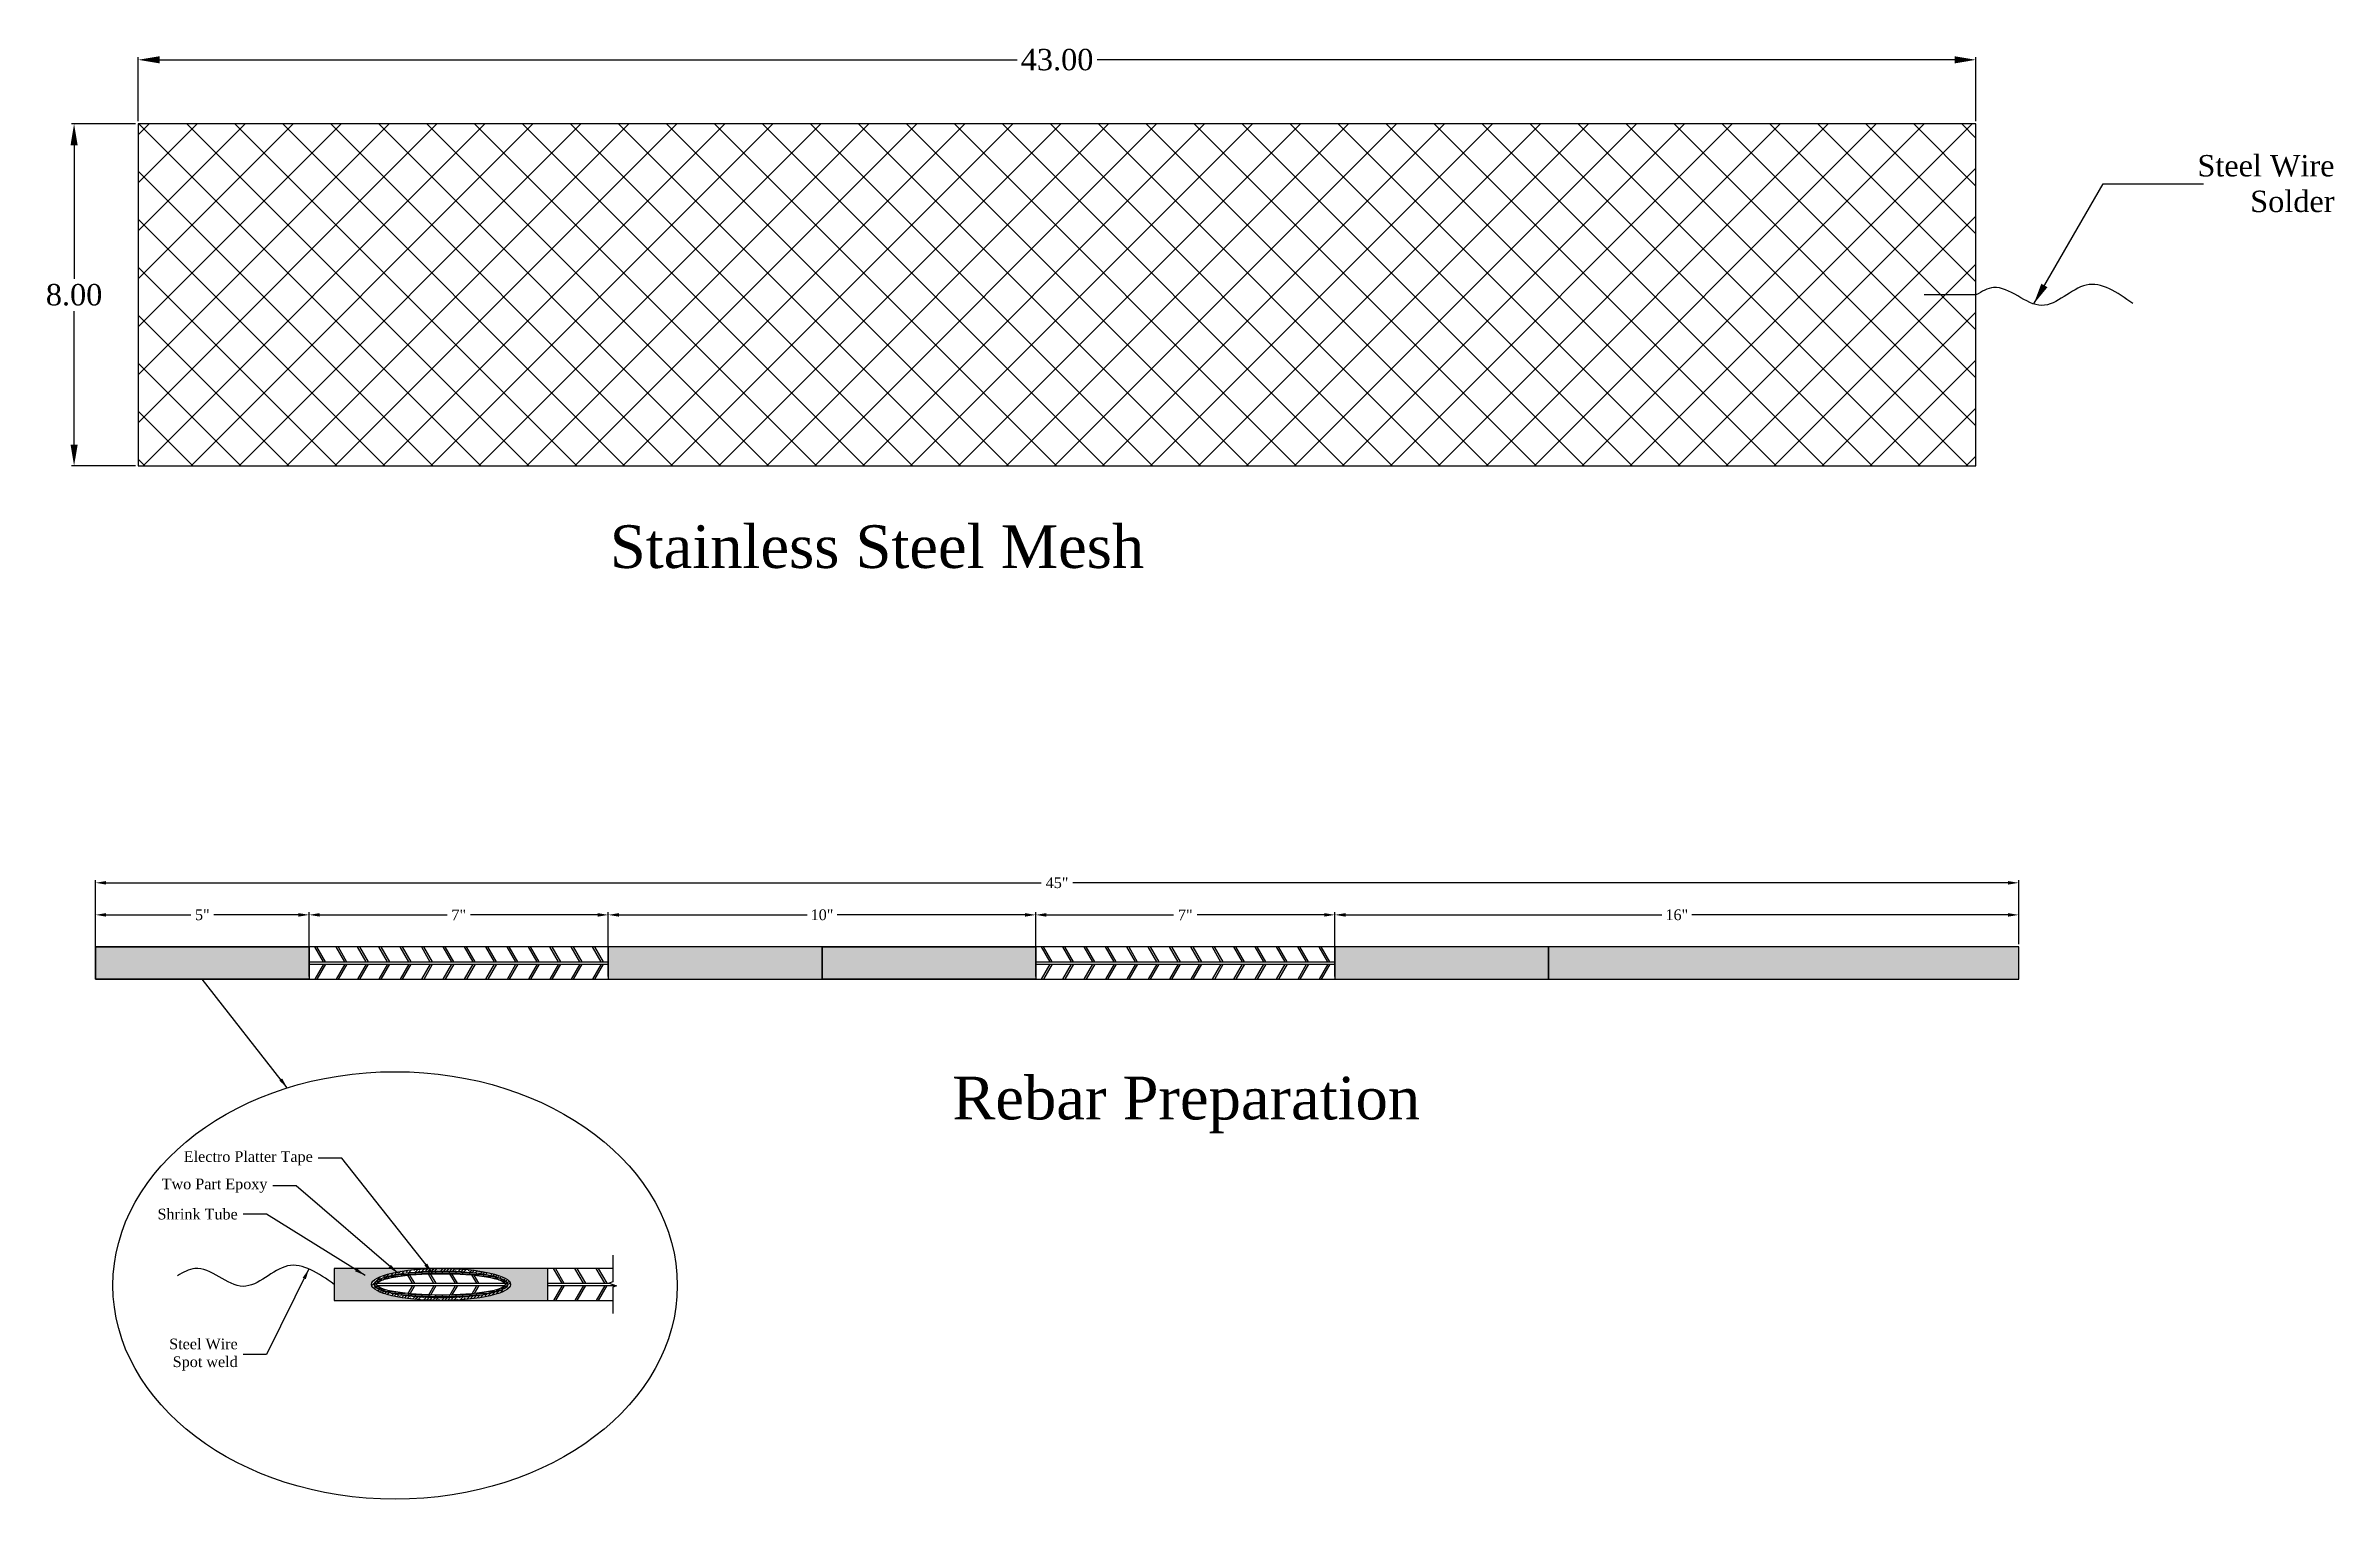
# Model space of a CAD drawing. Header units: metres. Extents: x -35 to 1129, y -141 to 51.
# Drawn here: x 331.1 to 384.6, y -140.8 to -106.8 of the extents above; entities that cross this region are included whole.
import ezdxf

# ---------------------------------------------------------------- set-up
doc = ezdxf.new("R2010")
doc.units = ezdxf.units.M
for name, color, linetype in [('L01', 1, 'Continuous'), ('L02', 2, 'Continuous'), ('L03', 3, 'Continuous'), ('L04', 4, 'Continuous'), ('L05', 5, 'Continuous')]:
    doc.layers.add(name, color=color, linetype=linetype)
doc.styles.add('TNR', font='times.ttf')
doc.dimstyles.new('Annnotation_02', dxfattribs={"dimtxt": 0.25, "dimasz": 0.25, "dimexe": 0.0625, "dimexo": 0.0625, "dimgap": 0.125, "dimtad": 0, "dimtih": 1, "dimtoh": 1, "dimdec": 4, "dimzin": 0, "dimdsep": 46, "dimtxsty": 'TNR', "dimcen": 0.0625, "dimclrd": 1, "dimclre": 1, "dimclrt": 3, "dimazin": 0, "dimtfac": 1, "dimtdec": 4, "dimtofl": 0, "dimtmove": 0, "dimatfit": 3, "dimfxl": 1, "dimtfillclr": 1, "dimtolj": 1, "dimtzin": 0, "dimarcsym": 0})

msp = doc.modelspace()

# ---------------------------------------------------------------- texts
at = {"layer": 'L03', "attachment_point": 6, "style": 'TNR'}
for s, insert, char_height in [('Steel Wire\\PSolder', (384.6465, -110.01999), 0.5), ('Electro Platter Tape', (337.34289, -132.81551), 0.25), ('Two Part Epoxy', (336.28095, -133.45604), 0.25), ('Shrink Tube', (335.58596, -134.12326), 0.25), ('Steel Wire\\PSpot weld', (335.58596, -137.40666), 0.25)]:
    msp.add_mtext(s, dxfattribs=dict(at, insert=insert, char_height=char_height))
at = {"layer": 'L03', "char_height": 1, "width": 38.6929844, "attachment_point": 4, "style": 'TNR'}
for s, insert in [('\\pt13;Stainless Steel Mesh', (344.29226, -118.51563)), ('\\pt13;Rebar Preparation', (352.30537, -131.56894))]:
    msp.add_mtext(s, dxfattribs=dict(at, insert=insert))

# ---------------------------------------------------------------- blocks, each defined once
blk = doc.blocks.new('*D74')
at = {"color": 1, "lineweight": -2, "transparency": 16777216}
for p, q in [((332.257, -127.81), (332.257, -126.31)), ((377.257, -127.81), (377.257, -126.31)), ((332.507, -126.372), (354.387, -126.372)), ((377.007, -126.372), (355.127, -126.372))]:
    blk.add_line(p, q, dxfattribs=at)
at = {"color": 1, "transparency": 16777216}
for points in [[(332.507, -126.331), (332.507, -126.414), (332.257, -126.372)], [(377.007, -126.331), (377.007, -126.414), (377.257, -126.372)]]:
    blk.add_solid(points, dxfattribs=at)
at = {"layer": 'Defpoints', "color": 0, "transparency": 16777216}
for p in [(377.257, -126.372), (332.257, -127.872), (377.257, -127.872)]:
    blk.add_point(p, dxfattribs=at)
at = {"color": 3, "transparency": 16777216, "insert": (354.757, -126.372), "char_height": 0.25, "attachment_point": 5, "style": 'TNR'}
blk.add_mtext('\\A1;45"', dxfattribs=at)
blk = doc.blocks.new('*D69')
at = {"color": 1, "lineweight": -2, "transparency": 16777216}
for p, q in [((332.257, -128.56), (332.257, -127.06)), ((332.507, -127.122), (334.486, -127.122)), ((337.007, -127.122), (335.029, -127.122)), ((337.257, -127.81), (337.257, -127.06))]:
    blk.add_line(p, q, dxfattribs=at)
at = {"color": 1, "transparency": 16777216}
for points in [[(332.507, -127.081), (332.507, -127.164), (332.257, -127.122)], [(337.007, -127.081), (337.007, -127.164), (337.257, -127.122)]]:
    blk.add_solid(points, dxfattribs=at)
at = {"layer": 'Defpoints', "color": 0, "transparency": 16777216}
for p in [(337.257, -127.122), (337.257, -127.872), (332.257, -128.622)]:
    blk.add_point(p, dxfattribs=at)
at = {"color": 3, "transparency": 16777216, "insert": (334.757, -127.122), "char_height": 0.25, "attachment_point": 5, "style": 'TNR'}
blk.add_mtext('\\A1;5"', dxfattribs=at)
blk = doc.blocks.new('*D70')
at = {"color": 1, "lineweight": -2, "transparency": 16777216}
for p, q in [((337.257, -128.56), (337.257, -127.06)), ((337.507, -127.122), (340.484, -127.122)), ((344.007, -127.122), (341.031, -127.122)), ((344.257, -127.81), (344.257, -127.06))]:
    blk.add_line(p, q, dxfattribs=at)
at = {"color": 1, "transparency": 16777216}
for points in [[(337.507, -127.081), (337.507, -127.164), (337.257, -127.122)], [(344.007, -127.081), (344.007, -127.164), (344.257, -127.122)]]:
    blk.add_solid(points, dxfattribs=at)
at = {"layer": 'Defpoints', "color": 0, "transparency": 16777216}
for p in [(344.257, -127.122), (344.257, -127.872), (337.257, -128.622)]:
    blk.add_point(p, dxfattribs=at)
at = {"color": 3, "transparency": 16777216, "insert": (340.757, -127.122), "char_height": 0.25, "attachment_point": 5, "style": 'TNR'}
blk.add_mtext('\\A1;7"', dxfattribs=at)
blk = doc.blocks.new('*D71')
at = {"color": 1, "lineweight": -2, "transparency": 16777216}
for p, q in [((344.257, -128.56), (344.257, -127.06)), ((344.507, -127.122), (348.906, -127.122)), ((354.007, -127.122), (349.608, -127.122)), ((354.257, -127.81), (354.257, -127.06))]:
    blk.add_line(p, q, dxfattribs=at)
at = {"color": 1, "transparency": 16777216}
for points in [[(344.507, -127.081), (344.507, -127.164), (344.257, -127.122)], [(354.007, -127.081), (354.007, -127.164), (354.257, -127.122)]]:
    blk.add_solid(points, dxfattribs=at)
at = {"layer": 'Defpoints', "color": 0, "transparency": 16777216}
for p in [(354.257, -127.122), (354.257, -127.872), (344.257, -128.622)]:
    blk.add_point(p, dxfattribs=at)
at = {"color": 3, "transparency": 16777216, "insert": (349.257, -127.122), "char_height": 0.25, "attachment_point": 5, "style": 'TNR'}
blk.add_mtext('\\A1;10"', dxfattribs=at)
blk = doc.blocks.new('*D72')
at = {"color": 1, "lineweight": -2, "transparency": 16777216}
for p, q in [((354.257, -128.56), (354.257, -127.06)), ((354.507, -127.122), (357.484, -127.122)), ((361.007, -127.122), (358.031, -127.122)), ((361.257, -127.81), (361.257, -127.06))]:
    blk.add_line(p, q, dxfattribs=at)
at = {"color": 1, "transparency": 16777216}
for points in [[(354.507, -127.081), (354.507, -127.164), (354.257, -127.122)], [(361.007, -127.081), (361.007, -127.164), (361.257, -127.122)]]:
    blk.add_solid(points, dxfattribs=at)
at = {"layer": 'Defpoints', "color": 0, "transparency": 16777216}
for p in [(361.257, -127.122), (361.257, -127.872), (354.257, -128.622)]:
    blk.add_point(p, dxfattribs=at)
at = {"color": 3, "transparency": 16777216, "insert": (357.757, -127.122), "char_height": 0.25, "attachment_point": 5, "style": 'TNR'}
blk.add_mtext('\\A1;7"', dxfattribs=at)
blk = doc.blocks.new('*D73')
at = {"color": 1, "lineweight": -2, "transparency": 16777216}
for p, q in [((361.257, -128.56), (361.257, -127.06)), ((361.507, -127.122), (368.906, -127.122)), ((377.007, -127.122), (369.608, -127.122)), ((377.257, -127.81), (377.257, -127.06))]:
    blk.add_line(p, q, dxfattribs=at)
at = {"color": 1, "transparency": 16777216}
for points in [[(361.507, -127.081), (361.507, -127.164), (361.257, -127.122)], [(377.007, -127.081), (377.007, -127.164), (377.257, -127.122)]]:
    blk.add_solid(points, dxfattribs=at)
at = {"layer": 'Defpoints', "color": 0, "transparency": 16777216}
for p in [(377.257, -127.122), (377.257, -127.872), (361.257, -128.622)]:
    blk.add_point(p, dxfattribs=at)
at = {"color": 3, "transparency": 16777216, "insert": (369.257, -127.122), "char_height": 0.25, "attachment_point": 5, "style": 'TNR'}
blk.add_mtext('\\A1;16"', dxfattribs=at)
blk = doc.blocks.new('*D75')
at = {"layer": 'Defpoints', "color": 0, "transparency": 16777216}
for p in [(376.257, -107.122), (333.257, -108.622), (376.257, -108.622)]:
    blk.add_point(p, dxfattribs=at)
at = {"layer": 'L03', "color": 1, "lineweight": -2, "transparency": 16777216}
for p, q in [((333.257, -108.56), (333.257, -107.06)), ((376.257, -108.56), (376.257, -107.06)), ((333.757, -107.122), (353.821, -107.122)), ((375.757, -107.122), (355.694, -107.122))]:
    blk.add_line(p, q, dxfattribs=at)
at = {"layer": 'L03', "color": 1, "transparency": 16777216}
for points in [[(333.757, -107.039), (333.757, -107.206), (333.257, -107.122)], [(375.757, -107.039), (375.757, -107.206), (376.257, -107.122)]]:
    blk.add_solid(points, dxfattribs=at)
at = {"layer": 'L03', "color": 3, "transparency": 16777216, "insert": (354.757, -107.122), "char_height": 0.5, "attachment_point": 5, "style": 'TNR'}
blk.add_mtext('\\A1;43.00', dxfattribs=at)
blk = doc.blocks.new('*D76')
at = {"layer": 'Defpoints', "color": 0, "transparency": 16777216}
for p in [(333.257, -108.622), (331.757, -116.622), (333.257, -116.622)]:
    blk.add_point(p, dxfattribs=at)
at = {"layer": 'L03', "color": 1, "lineweight": -2, "transparency": 16777216}
for p, q in [((333.195, -108.622), (331.695, -108.622)), ((331.757, -109.122), (331.757, -112.242)), ((331.757, -116.122), (331.757, -113.002)), ((333.195, -116.622), (331.695, -116.622))]:
    blk.add_line(p, q, dxfattribs=at)
at = {"layer": 'L03', "color": 1, "transparency": 16777216}
for points in [[(331.674, -109.122), (331.841, -109.122), (331.757, -108.622)], [(331.674, -116.122), (331.841, -116.122), (331.757, -116.622)]]:
    blk.add_solid(points, dxfattribs=at)
at = {"layer": 'L03', "color": 3, "transparency": 16777216, "insert": (331.757, -112.622), "char_height": 0.5, "attachment_point": 5, "style": 'TNR'}
blk.add_mtext('\\A1;8.00', dxfattribs=at)

# ---------------------------------------------------------------- dimensions: what is measured, and where the dimension line sits
for base, p1, p2, picture, middle in [((377.25723, -126.37221), (332.25723, -127.87221), (377.25723, -127.87221), '*D74', (354.75723, -126.37221)), ((337.25723, -127.12221), (332.25723, -128.62221), (337.25723, -127.87221), '*D69', (334.75723, -127.12221)), ((344.25723, -127.12221), (337.25723, -128.62221), (344.25723, -127.87221), '*D70', (340.75723, -127.12221)), ((354.25723, -127.12221), (344.25723, -128.62221), (354.25723, -127.87221), '*D71', (349.25723, -127.12221)), ((361.25723, -127.12221), (354.25723, -128.62221), (361.25723, -127.87221), '*D72', (357.75723, -127.12221)), ((377.25723, -127.12221), (361.25723, -128.62221), (377.25723, -127.87221), '*D73', (369.25723, -127.12221))]:
    dim = msp.add_linear_dim(base=base, p1=p1, p2=p2, dimstyle='Annnotation_02', override={"dimdec": 0, "dimlunit": 2, "dimpost": '"'})
    dim.commit()
    dim.dimension.update_dxf_attribs({"geometry": picture, "text_midpoint": middle})
at = {"layer": 'L03'}
dim = msp.add_linear_dim(base=(376.25723, -107.12221), p1=(333.25723, -108.62221), p2=(376.25723, -108.62221), dimstyle='Annnotation_02', override={"dimtxt": 0.5, "dimasz": 0.5, "dimdec": 2}, dxfattribs=at)
dim.commit()
dim.dimension.update_dxf_attribs({"geometry": '*D75', "text_midpoint": (354.75723, -107.12221)})
dim = msp.add_linear_dim(base=(331.75723, -116.62221), p1=(333.25723, -108.62221), p2=(333.25723, -116.62221), angle=90, dimstyle='Annnotation_02', override={"dimtxt": 0.5, "dimasz": 0.5, "dimdec": 2}, dxfattribs=at)
dim.commit()
dim.dimension.update_dxf_attribs({"geometry": '*D76', "text_midpoint": (331.75723, -112.62221)})

# ---------------------------------------------------------------- hatches: boundary and pattern name
at = {"layer": 'L01'}
h = msp.add_hatch(dxfattribs=at)
h.set_pattern_fill('ANSI37', color=256, scale=0.25, angle=90)
h.set_pattern_definition([(135, (0, 8), (-0.561266, -0.561266), []), (225, (0, 8), (0.561266, -0.561266), [])])
h.paths.add_polyline_path([(333.25723, -108.62221), (333.25723, -116.62221), (376.25723, -116.62221), (376.25723, -108.62221)])
at = {"layer": 'L02'}
h = msp.add_hatch(dxfattribs=at)
h.set_pattern_fill('GRATE', color=256, scale=0.05)
h.set_pattern_definition([(0, (341.9679, -117.835155), (0, 0.0396875), []), (90, (341.9679, -117.83515), (-0.15875, 1e-17), [])])
edge = h.paths.add_edge_path()
edge.add_ellipse((340.3429, -135.76496), major_axis=(1.5625, 0), ratio=0.2, start_angle=0, end_angle=360)
edge = h.paths.add_edge_path(flags=16)
edge.add_ellipse((340.3429, -135.76496), major_axis=(1.5, 0), ratio=0.16666667, start_angle=119.312149, end_angle=121.407551, ccw=False)
edge.add_ellipse((340.3429, -135.76496), major_axis=(1.5, 0), ratio=0.16666667, start_angle=101.533709, end_angle=119.312149, ccw=False)
edge.add_ellipse((340.3429, -135.76496), major_axis=(1.5, 0), ratio=0.16666667, start_angle=99.625037, end_angle=101.533709, ccw=False)
edge.add_ellipse((340.3429, -135.76496), major_axis=(1.5, 0), ratio=0.16666667, start_angle=82.397965, end_angle=99.625037, ccw=False)
edge.add_ellipse((340.3429, -135.76496), major_axis=(1.5, 0), ratio=0.16666667, start_angle=80.437922, end_angle=82.397965, ccw=False)
edge.add_ellipse((340.3429, -135.76496), major_axis=(1.5, 0), ratio=0.16666667, start_angle=61.549428, end_angle=80.437922, ccw=False)
edge.add_ellipse((340.3429, -135.76496), major_axis=(1.5, 0), ratio=0.16666667, start_angle=59.225382, end_angle=61.549428, ccw=False)
edge.add_ellipse((340.3429, -135.76496), major_axis=(1.5, 0), ratio=0.16666667, start_angle=5.73917, end_angle=59.225382, ccw=False)
edge.add_ellipse((340.3429, -135.76496), major_axis=(1.5, 0), ratio=0.16666667, start_angle=354.26083, end_angle=365.73917, ccw=False)
edge.add_ellipse((340.3429, -135.76496), major_axis=(1.5, 0), ratio=0.16666667, start_angle=301.366368, end_angle=354.26083, ccw=False)
edge.add_ellipse((340.3429, -135.76496), major_axis=(1.5, 0), ratio=0.16666667, start_angle=299.025444, end_angle=301.366368, ccw=False)
edge.add_ellipse((340.3429, -135.76496), major_axis=(1.5, 0), ratio=0.16666667, start_angle=280.054824, end_angle=299.025444, ccw=False)
edge.add_ellipse((340.3429, -135.76496), major_axis=(1.5, 0), ratio=0.16666667, start_angle=278.090491, end_angle=280.054824, ccw=False)
edge.add_ellipse((340.3429, -135.76496), major_axis=(1.5, 0), ratio=0.16666667, start_angle=260.851332, end_angle=278.090491, ccw=False)
edge.add_ellipse((340.3429, -135.76496), major_axis=(1.5, 0), ratio=0.16666667, start_angle=258.944006, end_angle=260.851332, ccw=False)
edge.add_ellipse((340.3429, -135.76496), major_axis=(1.5, 0), ratio=0.16666667, start_angle=241.206329, end_angle=258.944006, ccw=False)
edge.add_ellipse((340.3429, -135.76496), major_axis=(1.5, 0), ratio=0.16666667, start_angle=239.119665, end_angle=241.206329, ccw=False)
edge.add_ellipse((340.3429, -135.76496), major_axis=(1.5, 0), ratio=0.16666667, start_angle=185.73917, end_angle=239.119665, ccw=False)
edge.add_ellipse((340.3429, -135.76496), major_axis=(1.5, 0), ratio=0.16666667, start_angle=174.26083, end_angle=185.73917, ccw=False)
edge.add_ellipse((340.3429, -135.76496), major_axis=(1.5, 0), ratio=0.16666667, start_angle=121.407551, end_angle=174.26083, ccw=False)
at = {"layer": 'L03'}
h = msp.add_hatch(dxfattribs=at)
h.set_pattern_fill('JIS_STN_1E', color=256, scale=0.1)
h.set_pattern_definition([(45, (341.9679, -117.83515), (-0.0707107, 0.0707107), []), (45, (342.0384, -117.83515), (-0.0707107, 0.0707107), [0.1, -0.05])])
edge = h.paths.add_edge_path()
edge.add_ellipse((340.3429, -135.76496), major_axis=(1.625, 0), ratio=0.23076923, start_angle=270, end_angle=450)
edge.add_ellipse((340.3429, -135.76496), major_axis=(1.625, 0), ratio=0.23076923, start_angle=90, end_angle=270)
edge = h.paths.add_edge_path(flags=16)
edge.add_ellipse((340.3429, -135.76496), major_axis=(1.5625, 0), ratio=0.2, start_angle=0, end_angle=360)
edge = h.paths.add_edge_path(flags=0)
edge.add_ellipse((340.3429, -135.76496), major_axis=(1.5, 0), ratio=0.16666667, start_angle=101.533709, end_angle=119.312149, ccw=False)
edge.add_ellipse((340.3429, -135.76496), major_axis=(1.5, 0), ratio=0.16666667, start_angle=99.625037, end_angle=101.533709, ccw=False)
edge.add_ellipse((340.3429, -135.76496), major_axis=(1.5, 0), ratio=0.16666667, start_angle=82.397965, end_angle=99.625037, ccw=False)
edge.add_ellipse((340.3429, -135.76496), major_axis=(1.5, 0), ratio=0.16666667, start_angle=80.437922, end_angle=82.397965, ccw=False)
edge.add_ellipse((340.3429, -135.76496), major_axis=(1.5, 0), ratio=0.16666667, start_angle=61.549428, end_angle=80.437922, ccw=False)
edge.add_ellipse((340.3429, -135.76496), major_axis=(1.5, 0), ratio=0.16666667, start_angle=59.225382, end_angle=61.549428, ccw=False)
edge.add_ellipse((340.3429, -135.76496), major_axis=(1.5, 0), ratio=0.16666667, start_angle=5.73917, end_angle=59.225382, ccw=False)
edge.add_ellipse((340.3429, -135.76496), major_axis=(1.5, 0), ratio=0.16666667, start_angle=354.26083, end_angle=365.73917, ccw=False)
edge.add_ellipse((340.3429, -135.76496), major_axis=(1.5, 0), ratio=0.16666667, start_angle=301.366368, end_angle=354.26083, ccw=False)
edge.add_ellipse((340.3429, -135.76496), major_axis=(1.5, 0), ratio=0.16666667, start_angle=299.025444, end_angle=301.366368, ccw=False)
edge.add_ellipse((340.3429, -135.76496), major_axis=(1.5, 0), ratio=0.16666667, start_angle=280.054824, end_angle=299.025444, ccw=False)
edge.add_ellipse((340.3429, -135.76496), major_axis=(1.5, 0), ratio=0.16666667, start_angle=278.090491, end_angle=280.054824, ccw=False)
edge.add_ellipse((340.3429, -135.76496), major_axis=(1.5, 0), ratio=0.16666667, start_angle=260.851332, end_angle=278.090491, ccw=False)
edge.add_ellipse((340.3429, -135.76496), major_axis=(1.5, 0), ratio=0.16666667, start_angle=258.944006, end_angle=260.851332, ccw=False)
edge.add_ellipse((340.3429, -135.76496), major_axis=(1.5, 0), ratio=0.16666667, start_angle=241.206329, end_angle=258.944006, ccw=False)
edge.add_ellipse((340.3429, -135.76496), major_axis=(1.5, 0), ratio=0.16666667, start_angle=239.119665, end_angle=241.206329, ccw=False)
edge.add_ellipse((340.3429, -135.76496), major_axis=(1.5, 0), ratio=0.16666667, start_angle=185.73917, end_angle=239.119665, ccw=False)
edge.add_ellipse((340.3429, -135.76496), major_axis=(1.5, 0), ratio=0.16666667, start_angle=174.26083, end_angle=185.73917, ccw=False)
edge.add_ellipse((340.3429, -135.76496), major_axis=(1.5, 0), ratio=0.16666667, start_angle=121.407551, end_angle=174.26083, ccw=False)
edge.add_ellipse((340.3429, -135.76496), major_axis=(1.5, 0), ratio=0.16666667, start_angle=119.312149, end_angle=121.407551, ccw=False)
at = {"layer": 'L05'}
h = msp.add_hatch(color=251, dxfattribs=at)
h.dxf.hatch_style = 1
h.paths.add_polyline_path([(337.25723, -128.62221), (337.25723, -127.87221), (332.25723, -127.87221), (332.25723, -128.62221)])
h = msp.add_hatch(color=251, dxfattribs=at)
h.dxf.hatch_style = 1
h.paths.add_polyline_path([(349.25723, -128.62221), (349.25723, -127.87221), (344.25723, -127.87221), (344.25723, -128.62221)])
h = msp.add_hatch(color=251, dxfattribs=at)
h.dxf.hatch_style = 1
h.paths.add_polyline_path([(354.25723, -128.62221), (354.25723, -127.87221), (349.25723, -127.87221), (349.25723, -128.62221)])
h = msp.add_hatch(color=251, dxfattribs=at)
h.dxf.hatch_style = 1
h.paths.add_polyline_path([(366.25723, -128.62221), (366.25723, -127.87221), (361.25723, -127.87221), (361.25723, -128.62221)])
h = msp.add_hatch(color=251, dxfattribs=at)
h.dxf.hatch_style = 1
h.paths.add_polyline_path([(377.25723, -128.62221), (377.25723, -127.87221), (366.25723, -127.87221), (366.25723, -128.62221)])
h = msp.add_hatch(color=251, dxfattribs=at)
h.dxf.hatch_style = 1
edge = h.paths.add_edge_path()
edge.add_ellipse((340.3429, -135.76496), major_axis=(1.625, 0), ratio=0.23076923, start_angle=90, end_angle=270, ccw=False)
edge.add_line((340.3429, -135.38996), (337.8429, -135.38996))
edge.add_line((337.8429, -135.38996), (337.8429, -136.13996))
edge.add_line((337.8429, -136.13996), (340.3429, -136.13996))
h = msp.add_hatch(color=251, dxfattribs=at)
h.dxf.hatch_style = 1
edge = h.paths.add_edge_path()
edge.add_line((342.8429, -136.13996), (342.8429, -135.38996))
edge.add_line((342.8429, -135.38996), (340.3429, -135.38996))
edge.add_ellipse((340.3429, -135.76496), major_axis=(1.625, 0), ratio=0.23076923, start_angle=270, end_angle=450, ccw=False)
edge.add_line((340.3429, -136.13996), (342.8429, -136.13996))

# ---------------------------------------------------------------- linework, layer by layer
at = {"layer": 'L01'}
for p, q in [((376.25723, -112.62221), (375.04162, -112.62221)), ((337.38223, -127.87221), (337.58431, -128.22221)), ((337.43223, -127.87221), (337.63431, -128.22221)), ((337.88223, -127.87221), (338.08431, -128.22221)), ((337.93223, -127.87221), (338.13431, -128.22221)), ((338.38223, -127.87221), (338.58431, -128.22221)), ((338.43223, -127.87221), (338.63431, -128.22221)), ((338.88223, -127.87221), (339.08431, -128.22221)), ((338.93223, -127.87221), (339.13431, -128.22221)), ((339.38223, -127.87221), (339.58431, -128.22221)), ((339.43223, -127.87221), (339.63431, -128.22221)), ((339.88223, -127.87221), (340.08431, -128.22221)), ((339.93223, -127.87221), (340.13431, -128.22221)), ((340.38223, -127.87221), (340.58431, -128.22221)), ((340.43223, -127.87221), (340.63431, -128.22221)), ((340.88223, -127.87221), (341.08431, -128.22221)), ((340.93223, -127.87221), (341.13431, -128.22221)), ((341.38223, -127.87221), (341.58431, -128.22221)), ((341.43223, -127.87221), (341.63431, -128.22221)), ((341.88223, -127.87221), (342.08431, -128.22221)), ((341.93223, -127.87221), (342.13431, -128.22221)), ((342.38223, -127.87221), (342.58431, -128.22221)), ((342.43223, -127.87221), (342.63431, -128.22221)), ((342.88223, -127.87221), (343.08431, -128.22221)), ((342.93223, -127.87221), (343.13431, -128.22221)), ((343.38223, -127.87221), (343.58431, -128.22221)), ((343.43223, -127.87221), (343.63431, -128.22221)), ((343.88223, -127.87221), (344.08431, -128.22221)), ((343.93223, -127.87221), (344.13431, -128.22221)), ((354.38223, -127.87221), (354.58431, -128.22221)), ((354.43223, -127.87221), (354.63431, -128.22221)), ((354.88223, -127.87221), (355.08431, -128.22221)), ((354.93223, -127.87221), (355.13431, -128.22221)), ((355.38223, -127.87221), (355.58431, -128.22221)), ((355.43223, -127.87221), (355.63431, -128.22221)), ((355.88223, -127.87221), (356.08431, -128.22221)), ((355.93223, -127.87221), (356.13431, -128.22221)), ((356.38223, -127.87221), (356.58431, -128.22221)), ((356.43223, -127.87221), (356.63431, -128.22221)), ((356.88223, -127.87221), (357.08431, -128.22221)), ((356.93223, -127.87221), (357.13431, -128.22221)), ((357.38223, -127.87221), (357.58431, -128.22221)), ((357.43223, -127.87221), (357.63431, -128.22221)), ((357.88223, -127.87221), (358.08431, -128.22221)), ((357.93223, -127.87221), (358.13431, -128.22221)), ((358.38223, -127.87221), (358.58431, -128.22221)), ((358.43223, -127.87221), (358.63431, -128.22221)), ((358.88223, -127.87221), (359.08431, -128.22221)), ((358.93223, -127.87221), (359.13431, -128.22221)), ((359.38223, -127.87221), (359.58431, -128.22221)), ((359.43223, -127.87221), (359.63431, -128.22221)), ((359.88223, -127.87221), (360.08431, -128.22221)), ((359.93223, -127.87221), (360.13431, -128.22221)), ((360.38223, -127.87221), (360.58431, -128.22221)), ((360.43223, -127.87221), (360.63431, -128.22221)), ((360.88223, -127.87221), (361.08431, -128.22221)), ((360.93223, -127.87221), (361.13431, -128.22221)), ((337.25723, -128.22221), (344.25723, -128.22221)), ((337.25723, -128.27221), (344.25723, -128.27221)), ((337.39473, -128.62221), (337.59681, -128.27221)), ((337.44473, -128.62221), (337.64681, -128.27221)), ((337.89473, -128.62221), (338.09681, -128.27221)), ((337.94473, -128.62221), (338.14681, -128.27221)), ((338.39473, -128.62221), (338.59681, -128.27221)), ((338.44473, -128.62221), (338.64681, -128.27221)), ((338.89473, -128.62221), (339.09681, -128.27221)), ((338.94473, -128.62221), (339.14681, -128.27221)), ((339.39473, -128.62221), (339.59681, -128.27221)), ((339.44473, -128.62221), (339.64681, -128.27221)), ((339.89473, -128.62221), (340.09681, -128.27221)), ((339.94473, -128.62221), (340.14681, -128.27221)), ((340.39473, -128.62221), (340.59681, -128.27221)), ((340.44473, -128.62221), (340.64681, -128.27221)), ((340.89473, -128.62221), (341.09681, -128.27221)), ((340.94473, -128.62221), (341.14681, -128.27221)), ((341.39473, -128.62221), (341.59681, -128.27221)), ((341.44473, -128.62221), (341.64681, -128.27221)), ((341.89473, -128.62221), (342.09681, -128.27221)), ((341.94473, -128.62221), (342.14681, -128.27221)), ((342.39473, -128.62221), (342.59681, -128.27221)), ((342.44473, -128.62221), (342.64681, -128.27221)), ((342.89473, -128.62221), (343.09681, -128.27221)), ((342.94473, -128.62221), (343.14681, -128.27221)), ((343.39473, -128.62221), (343.59681, -128.27221)), ((343.44473, -128.62221), (343.64681, -128.27221)), ((343.89473, -128.62221), (344.09681, -128.27221)), ((343.94473, -128.62221), (344.14681, -128.27221)), ((354.25723, -128.22221), (361.25723, -128.22221)), ((354.25723, -128.27221), (361.25723, -128.27221)), ((354.39473, -128.62221), (354.59681, -128.27221)), ((354.44473, -128.62221), (354.64681, -128.27221)), ((354.89473, -128.62221), (355.09681, -128.27221)), ((354.94473, -128.62221), (355.14681, -128.27221)), ((355.39473, -128.62221), (355.59681, -128.27221)), ((355.44473, -128.62221), (355.64681, -128.27221)), ((355.89473, -128.62221), (356.09681, -128.27221)), ((355.94473, -128.62221), (356.14681, -128.27221)), ((356.39473, -128.62221), (356.59681, -128.27221)), ((356.44473, -128.62221), (356.64681, -128.27221)), ((356.89473, -128.62221), (357.09681, -128.27221)), ((356.94473, -128.62221), (357.14681, -128.27221)), ((357.39473, -128.62221), (357.59681, -128.27221)), ((357.44473, -128.62221), (357.64681, -128.27221)), ((357.89473, -128.62221), (358.09681, -128.27221)), ((357.94473, -128.62221), (358.14681, -128.27221)), ((358.39473, -128.62221), (358.59681, -128.27221)), ((358.44473, -128.62221), (358.64681, -128.27221)), ((358.89473, -128.62221), (359.09681, -128.27221)), ((358.94473, -128.62221), (359.14681, -128.27221)), ((359.39473, -128.62221), (359.59681, -128.27221)), ((359.44473, -128.62221), (359.64681, -128.27221)), ((359.89473, -128.62221), (360.09681, -128.27221)), ((359.94473, -128.62221), (360.14681, -128.27221)), ((360.39473, -128.62221), (360.59681, -128.27221)), ((360.44473, -128.62221), (360.64681, -128.27221)), ((360.89473, -128.62221), (361.09681, -128.27221)), ((360.94473, -128.62221), (361.14681, -128.27221)), ((342.9679, -135.38996), (343.16997, -135.73996)), ((343.0179, -135.38996), (343.21997, -135.73996)), ((343.4679, -135.38996), (343.66997, -135.73996)), ((343.5179, -135.38996), (343.71997, -135.73996)), ((343.9679, -135.38996), (344.16997, -135.73996)), ((344.0179, -135.38996), (344.21997, -135.73996)), ((338.85042, -135.73996), (341.83538, -135.73996)), ((338.85042, -135.78996), (341.83538, -135.78996)), ((339.56122, -135.55159), (339.66997, -135.73996)), ((339.57303, -135.97952), (339.68247, -135.78996)), ((339.60855, -135.54697), (339.71997, -135.73996)), ((339.62042, -135.98405), (339.73247, -135.78996)), ((340.04298, -135.52001), (340.16997, -135.73996)), ((340.05441, -136.01178), (340.18247, -135.78996)), ((340.0921, -135.51848), (340.21997, -135.73996)), ((340.10441, -136.01178), (340.23247, -135.78996)), ((340.54134, -135.51716), (340.66997, -135.73996)), ((340.55401, -136.01247), (340.68247, -135.78996)), ((340.59134, -135.51716), (340.71997, -135.73996)), ((340.60479, -136.01112), (340.73247, -135.78996)), ((341.0575, -135.54515), (341.16997, -135.73996)), ((341.0707, -135.98356), (341.18247, -135.78996)), ((341.11039, -135.55016), (341.21997, -135.73996)), ((341.12366, -135.97842), (341.23247, -135.78996)), ((342.8429, -135.73996), (344.29778, -135.73996)), ((342.8429, -135.78996), (344.43515, -135.78996)), ((342.9804, -136.13996), (343.18247, -135.78996)), ((343.0304, -136.13996), (343.23247, -135.78996)), ((343.4804, -136.13996), (343.68247, -135.78996)), ((343.5304, -136.13996), (343.73247, -135.78996)), ((343.9804, -136.13996), (344.18247, -135.78996)), ((344.0304, -136.13996), (344.23247, -135.78996))]:
    msp.add_line(p, q, dxfattribs=at)
for points in [[(379.92712, -112.82223), (378.8371, -112.39057), (377.79768, -112.8688), (376.66852, -112.45035), (376.25723, -112.62221)], [(337.8429, -135.76496), (336.75288, -135.3333), (335.71345, -135.81153), (334.58429, -135.39308), (334.17301, -135.56494)]]:
    msp.add_spline(points, degree=3, dxfattribs=at)
at = {"layer": 'L02', "linetype": 'Continuous', "flags": 128}
msp.add_lwpolyline([(344.36647, -135.08496), (344.36647, -135.70246), (344.28061, -135.73371), (344.45232, -135.79621), (344.36647, -135.82746), (344.36647, -136.44496)], dxfattribs=at)
at = {"layer": 'L03'}
msp.add_lwpolyline([(333.25723, -116.62221), (376.25723, -116.62221), (376.25723, -108.62221), (333.25723, -108.62221)], close=True, dxfattribs=at)
for centre, major_axis, ratio in [((339.26897, -135.78996), (6.60227, 0), 0.75731578), ((340.3429, -135.76496), (1.5, 0), 0.16666667)]:
    msp.add_ellipse(centre, major_axis=major_axis, ratio=ratio, dxfattribs=at)
at = {"layer": 'L04'}
for points in [[(349.25723, -128.62221), (349.25723, -127.87221), (332.25723, -127.87221), (332.25723, -128.62221)], [(366.25723, -128.62221), (366.25723, -127.87221), (349.25723, -127.87221), (349.25723, -128.62221)]]:
    msp.add_lwpolyline(points, close=True, dxfattribs=at)
msp.add_lwpolyline([(344.36647, -135.38996), (337.8429, -135.38996), (337.8429, -136.13996), (344.36647, -136.13996)], dxfattribs=at)
msp.add_ellipse((340.3429, -135.76496), major_axis=(1.5625, 0), ratio=0.2, dxfattribs=at)
at = {"layer": 'L05'}
for points in [[(332.25723, -128.62221), (332.25723, -127.87221), (337.25723, -127.87221), (337.25723, -128.62221)], [(349.25723, -128.62221), (349.25723, -127.87221), (344.25723, -127.87221), (344.25723, -128.62221)], [(349.25723, -128.62221), (349.25723, -127.87221), (354.25723, -127.87221), (354.25723, -128.62221)], [(366.25723, -128.62221), (366.25723, -127.87221), (361.25723, -127.87221), (361.25723, -128.62221)], [(377.25723, -128.62221), (377.25723, -127.87221), (366.25723, -127.87221), (366.25723, -128.62221)], [(342.8429, -136.13996), (342.8429, -135.38996), (337.8429, -135.38996), (337.8429, -136.13996)]]:
    msp.add_lwpolyline(points, close=True, dxfattribs=at)
msp.add_ellipse((340.3429, -135.76496), major_axis=(1.625, 0), ratio=0.23076923, dxfattribs=at)

msp.set_redraw_order([(e.dxf.handle, doc.entitydb.next_handle()) for e in msp.query("TEXT MTEXT ATTDEF DIMENSION ARC_DIMENSION")])  # texts and dimensions are drawn at this point

# ---------------------------------------------------------------- leaders
at = {"layer": 'L01'}
msp.add_leader([(377.60801, -112.83328), (379.2327, -110.01999), (381.57728, -110.01999)], dimstyle='Annnotation_02', override={"dimasz": 0.5}, dxfattribs=at)
at = {"layer": 'L01', "annotation_type": 0, "has_hookline": 1, "hookline_direction": 1}
for points, text_width in [([(340.1395, -135.49564), (338.01849, -132.81551), (337.46789, -132.81551)], 2.93367), ([(339.33407, -135.50337), (336.95654, -133.45604), (336.40595, -133.45604)], 2.40627), ([(338.56457, -135.55441), (336.26155, -134.12326), (335.71096, -134.12326)], 1.80173), ([(337.25243, -135.40337), (336.26155, -137.40666), (335.71096, -137.40666)], 1.53461)]:
    msp.add_leader(points, dimstyle='Annnotation_02', dxfattribs=dict(at, text_width=text_width))
at = {"layer": 'L03'}
msp.add_leader([(336.74551, -131.16958), (334.75723, -128.62221)], dimstyle='Annnotation_02', dxfattribs=at)

doc.saveas('drawing.dxf')
